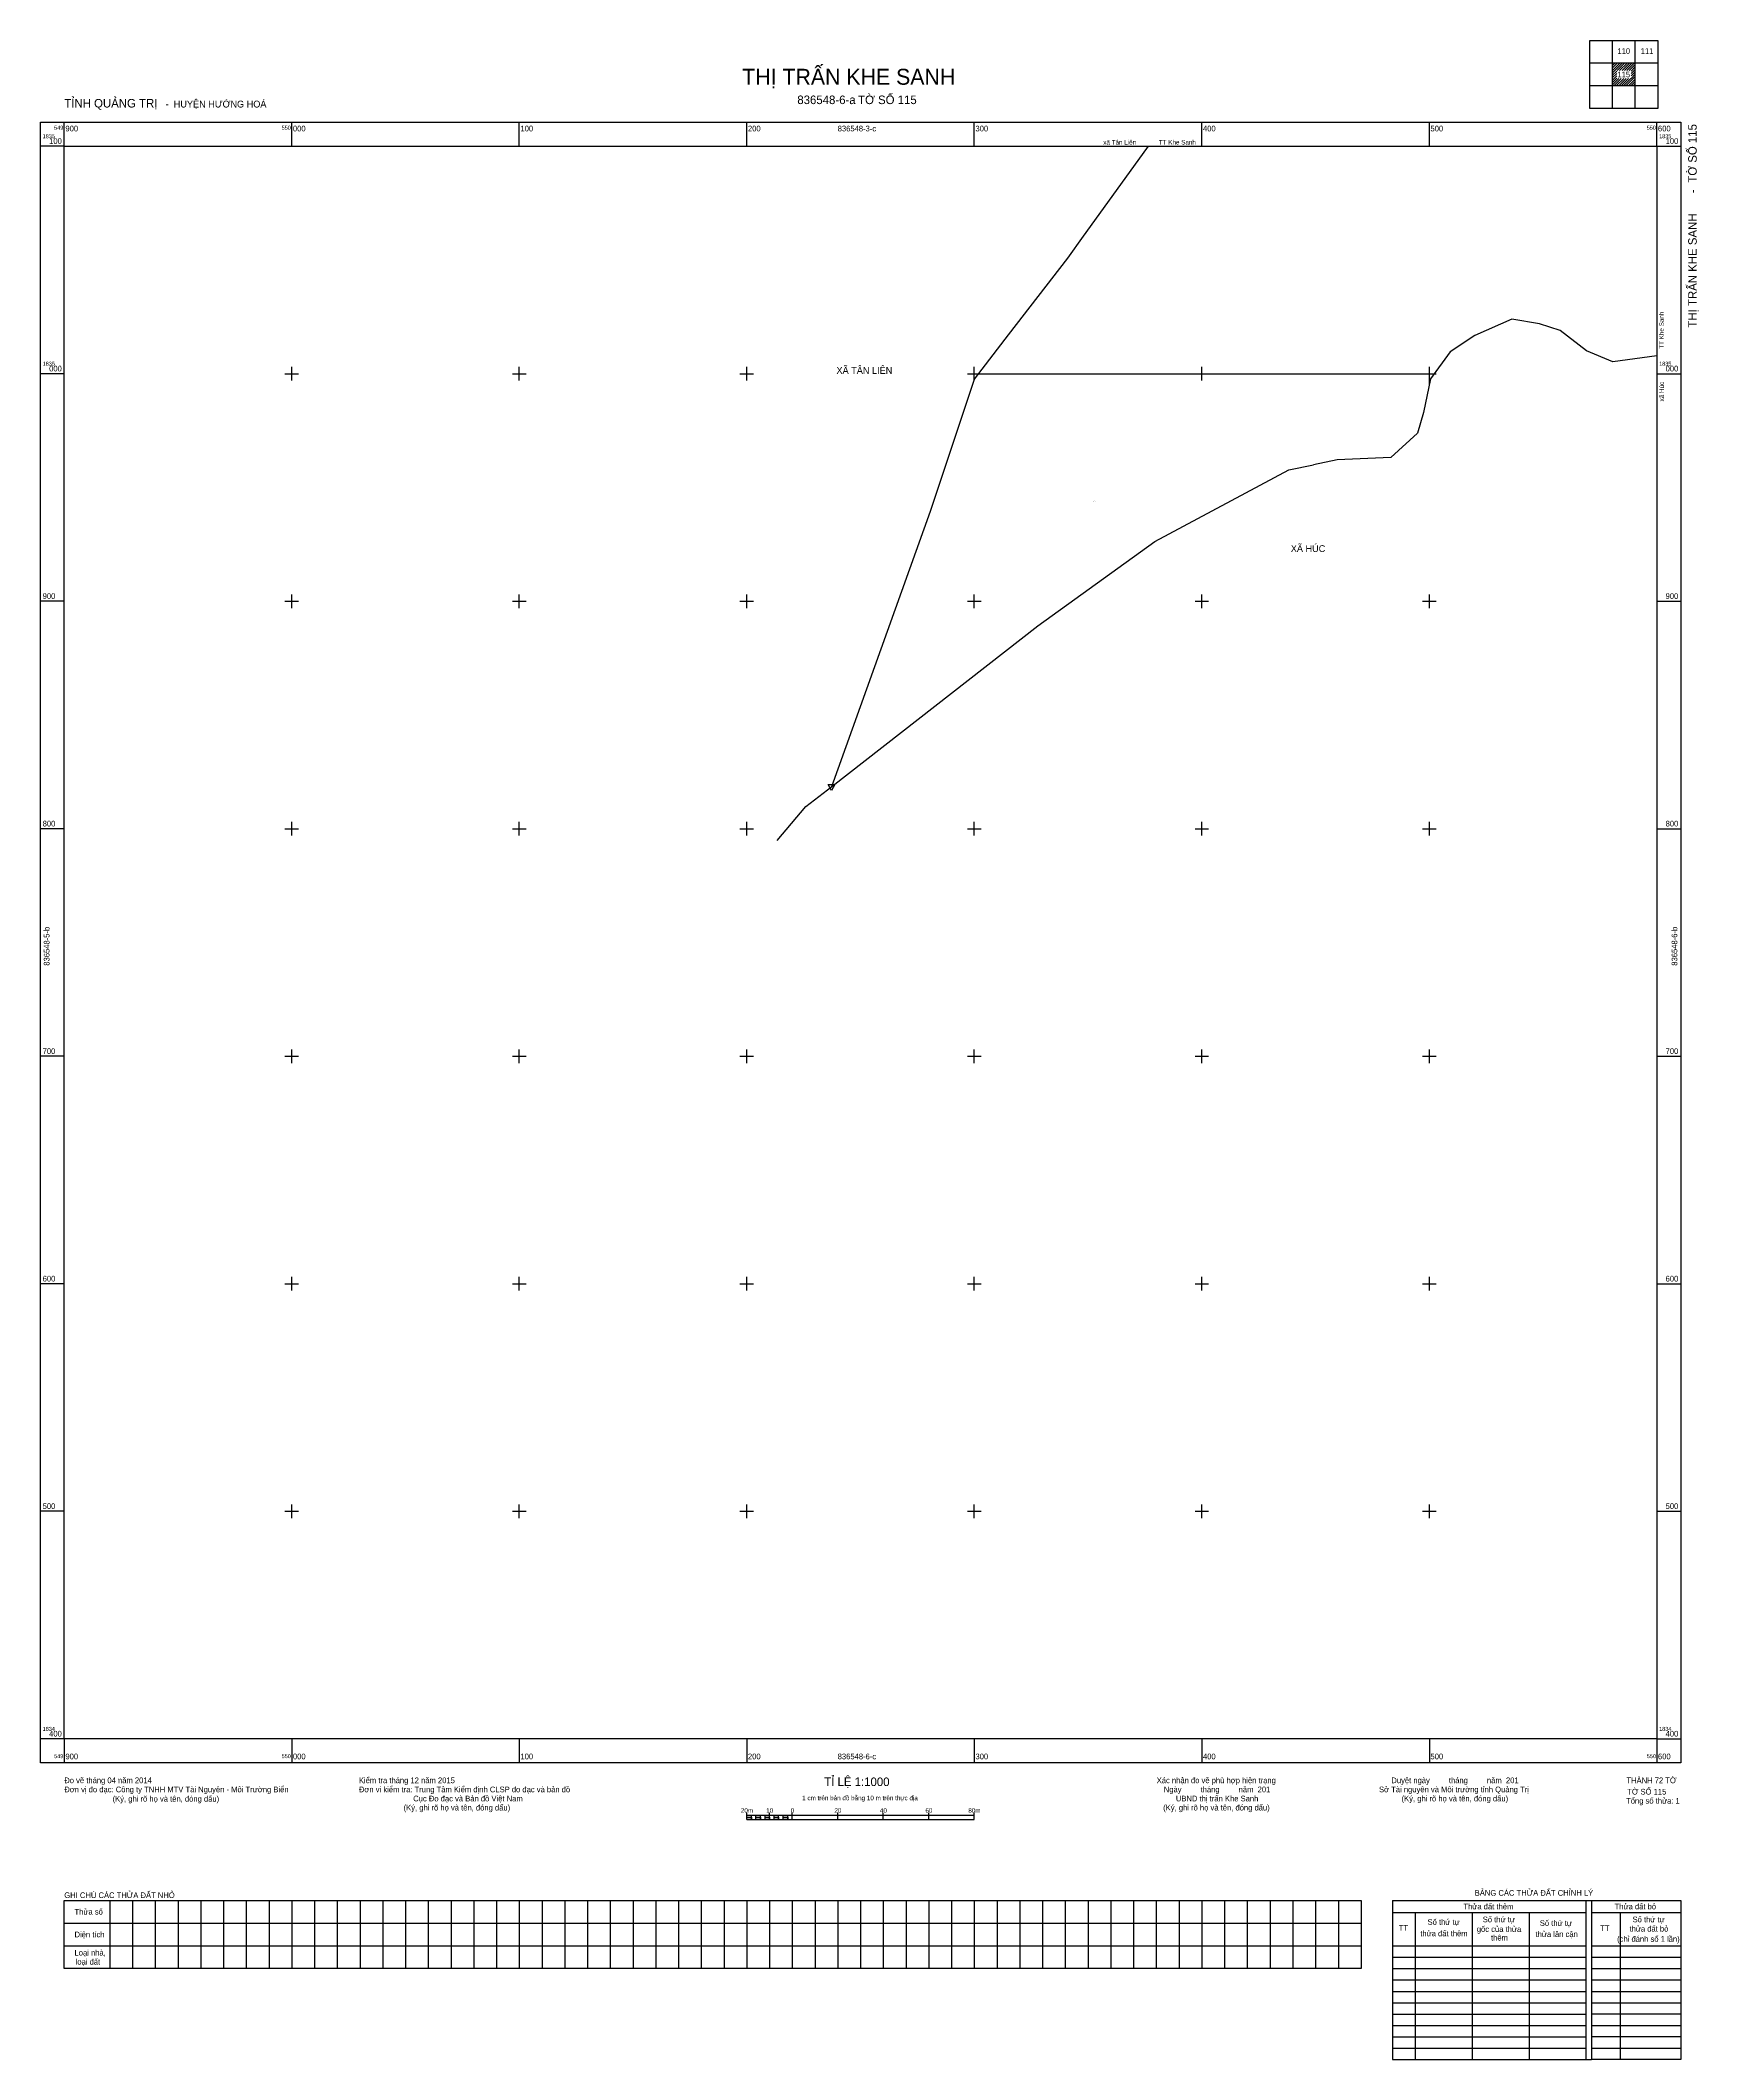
# Model space of a CAD drawing. Extents: x 549890 to 550618, y 1834259 to 1835146.
import ezdxf

# ---------------------------------------------------------------- set-up
doc = ezdxf.new("R2010")
doc.units = 0
for name, color, linetype in [('Level 15', 7, 'Continuous'), ('Level 24', 7, 'Continuous'), ('Level 28', 7, 'Continuous'), ('Level 46', 7, 'Continuous'), ('Level 48', 7, 'Continuous'), ('Level 63', 7, 'Continuous')]:
    doc.layers.add(name, color=color, linetype=linetype)

msp = doc.modelspace()

# ---------------------------------------------------------------- linework, layer by layer
at = {"layer": 'Level 24'}
for p in [(550300.84, 1835000), (550500, 1834995.35)]:
    msp.add_line(p, (550500, 1835000), dxfattribs=at)
at = {"layer": 'Level 46'}
msp.add_line((550348.04, 1835060.39), (550366.35, 1835085.84), dxfattribs=at)
for points in [[(550366.35, 1835085.84), (550376.54, 1835100)], [(550315.06, 1835017.03), (550341.1, 1835050.75), (550348.04, 1835060.39)], [(550600, 1835007.81), (550580.64, 1835005.21), (550569.06, 1835010.06), (550557.56, 1835019.02), (550548.43, 1835021.9), (550536.2, 1835023.92), (550520.03, 1835016.85), (550509.11, 1835009.6), (550500.49, 1834997.69), (550497.4, 1834982.95), (550494.74, 1834973.92), (550483.07, 1834963.24), (550459.54, 1834962.08), (550449.14, 1834959.99)], [(550237.3, 1834818.52), (550280.68, 1834939.51), (550300.02, 1834997.55), (550315.06, 1835017.03)], [(550237.3, 1834818.52), (550327.92, 1834889.23), (550379.4, 1834926.25), (550438.22, 1834957.8), (550449.14, 1834959.99)], [(550213.4, 1834794.9), (550225.99, 1834809.83), (550237.3, 1834818.52)]]:
    msp.add_lwpolyline(points, dxfattribs=at)
msp.add_lwpolyline([(550235.7, 1834819.42), (550238.7, 1834819.42), (550237.2, 1834816.82)], close=True, dxfattribs=at)
at = {"layer": 'Level 63'}
for p, q in [((550580.5, 1835136.49), (550580.51, 1835136.5)), ((550580.5, 1835135.43), (550581.57, 1835136.5)), ((550580.5, 1835134.37), (550582.63, 1835136.5)), ((550580.5, 1835133.31), (550583.69, 1835136.5)), ((550580.5, 1835132.25), (550584.75, 1835136.5)), ((550580.5, 1835131.18), (550582.34, 1835133.02)), ((550580.5, 1835130.12), (550582.34, 1835131.96)), ((550580.5, 1835129.06), (550582.34, 1835130.9)), ((550580.5, 1835128), (550582.34, 1835129.84)), ((550580.5, 1835126.94), (550583.31, 1835129.75)), ((550581.12, 1835126.5), (550584.37, 1835129.75)), ((550582.18, 1835126.5), (550585.43, 1835129.75)), ((550582.57, 1835133.25), (550585.82, 1835136.5)), ((550583.24, 1835126.5), (550586.49, 1835129.75)), ((550583.63, 1835133.25), (550586.88, 1835136.5)), ((550584.3, 1835126.5), (550587.55, 1835129.75)), ((550584.69, 1835133.25), (550587.94, 1835136.5)), ((550585.36, 1835126.5), (550588.61, 1835129.75)), ((550585.75, 1835133.25), (550589, 1835136.5)), ((550586.42, 1835126.5), (550590.5, 1835130.58)), ((550586.81, 1835133.25), (550590.06, 1835136.5)), ((550587.48, 1835126.5), (550590.5, 1835129.52)), ((550587.87, 1835133.25), (550590.5, 1835135.88)), ((550588.54, 1835126.5), (550590.5, 1835128.46)), ((550588.66, 1835132.98), (550590.5, 1835134.82)), ((550588.66, 1835131.92), (550590.5, 1835133.76)), ((550588.66, 1835130.86), (550590.5, 1835132.7)), ((550588.66, 1835129.8), (550590.5, 1835131.64)), ((550589.6, 1835126.5), (550590.5, 1835127.4)), ((550483.84, 1834329), (550610.5, 1834329)), ((550483.84, 1834329), (550483.84, 1834259)), ((550483.84, 1834323.63), (550568.84, 1834323.63)), ((550493.84, 1834323.63), (550493.84, 1834259)), ((550518.84, 1834323.63), (550518.84, 1834259)), ((550543.84, 1834323.63), (550543.84, 1834259)), ((550568.84, 1834329), (550568.84, 1834259)), ((550571.34, 1834329), (550571.34, 1834259)), ((550571.34, 1834323.63), (550610.5, 1834323.63)), ((550583.84, 1834323.63), (550583.84, 1834259)), ((550610.5, 1834329), (550610.5, 1834259)), ((550483.84, 1834309), (550568.84, 1834309)), ((550483.84, 1834304), (550568.84, 1834304)), ((550571.34, 1834309), (550610.5, 1834309)), ((550571.34, 1834304), (550610.5, 1834304)), ((550483.84, 1834299), (550568.84, 1834299)), ((550483.84, 1834294), (550568.84, 1834294)), ((550571.34, 1834299), (550610.5, 1834299)), ((550571.34, 1834294), (550610.5, 1834294)), ((550483.84, 1834289), (550568.84, 1834289)), ((550571.34, 1834289), (550610.5, 1834289)), ((550483.84, 1834284), (550568.84, 1834284)), ((550483.84, 1834279), (550568.84, 1834279)), ((550571.34, 1834284), (550610.5, 1834284)), ((550610.5, 1834279), (550571.34, 1834279)), ((550483.84, 1834274), (550568.84, 1834274)), ((550483.84, 1834269), (550568.84, 1834269)), ((550571.34, 1834274), (550610.5, 1834274)), ((550610.5, 1834269), (550571.34, 1834269)), ((550483.84, 1834264), (550568.84, 1834264)), ((550483.84, 1834259), (550568.84, 1834259)), ((550568.84, 1834259), (550571.34, 1834259)), ((550571.34, 1834264), (550610.5, 1834264)), ((550610.5, 1834259), (550571.34, 1834259))]:
    msp.add_line(p, q, dxfattribs=at)
for points in [[(550600.5, 1835116.5), (550570.5, 1835116.5), (550570.5, 1835146.5), (550600.5, 1835146.5)], [(549889.5, 1835110.5), (550610.5, 1835110.5), (550610.5, 1834389.5), (549889.5, 1834389.5)], [(549900, 1835100), (550600, 1835100), (550600, 1834400), (549900, 1834400)], [(550200, 1834364.5), (550200, 1834365.5), (550202, 1834365.5), (550202, 1834364.5)], [(550204, 1834364.5), (550204, 1834365.5), (550206, 1834365.5), (550206, 1834364.5)], [(550208, 1834364.5), (550208, 1834365.5), (550210, 1834365.5), (550210, 1834364.5)], [(550212, 1834364.5), (550212, 1834365.5), (550214, 1834365.5), (550214, 1834364.5)], [(550216, 1834364.5), (550216, 1834365.5), (550218, 1834365.5), (550218, 1834364.5)]]:
    msp.add_lwpolyline(points, close=True, dxfattribs=at)
for points in [[(550580.5, 1835116.5), (550580.5, 1835146.5)], [(550590.5, 1835116.5), (550590.5, 1835146.5)], [(550600.5, 1835136.5), (550570.5, 1835136.5)], [(550600.5, 1835126.5), (550570.5, 1835126.5)], [(549900, 1835100), (549900, 1835110.5)], [(550000, 1835100), (550000, 1835110.5)], [(550100, 1835100), (550100, 1835110.5)], [(550200, 1835100), (550200, 1835110.5)], [(550300, 1835100), (550300, 1835110.5)], [(550400, 1835100), (550400, 1835110.5)], [(550500, 1835100), (550500, 1835110.5)], [(550600, 1835100), (550600, 1835110.5)], [(549900, 1835100), (549889.5, 1835100)], [(550600, 1835100), (550610.5, 1835100)], [(549900, 1835000), (549889.5, 1835000)], [(549997, 1835000), (550003, 1835000)], [(550000, 1834997), (550000, 1835003)], [(550097, 1835000), (550103, 1835000)], [(550100, 1834997), (550100, 1835003)], [(550197, 1835000), (550203, 1835000)], [(550200, 1834997), (550200, 1835003)], [(550297, 1835000), (550303, 1835000)], [(550300, 1834997), (550300, 1835003)], [(550397, 1835000), (550403, 1835000)], [(550400, 1834997), (550400, 1835003)], [(550497, 1835000), (550503, 1835000)], [(550500, 1834997), (550500, 1835003)], [(550600, 1835000), (550610.5, 1835000)], [(549900, 1834900), (549889.5, 1834900)], [(549997, 1834900), (550003, 1834900)], [(550000, 1834897), (550000, 1834903)], [(550097, 1834900), (550103, 1834900)], [(550100, 1834897), (550100, 1834903)], [(550197, 1834900), (550203, 1834900)], [(550200, 1834897), (550200, 1834903)], [(550297, 1834900), (550303, 1834900)], [(550300, 1834897), (550300, 1834903)], [(550397, 1834900), (550403, 1834900)], [(550400, 1834897), (550400, 1834903)], [(550497, 1834900), (550503, 1834900)], [(550500, 1834897), (550500, 1834903)], [(550600, 1834900), (550610.5, 1834900)], [(549900, 1834800), (549889.5, 1834800)], [(549997, 1834800), (550003, 1834800)], [(550000, 1834797), (550000, 1834803)], [(550097, 1834800), (550103, 1834800)], [(550100, 1834797), (550100, 1834803)], [(550197, 1834800), (550203, 1834800)], [(550200, 1834797), (550200, 1834803)], [(550297, 1834800), (550303, 1834800)], [(550300, 1834797), (550300, 1834803)], [(550397, 1834800), (550403, 1834800)], [(550400, 1834797), (550400, 1834803)], [(550497, 1834800), (550503, 1834800)], [(550500, 1834797), (550500, 1834803)], [(550600, 1834800), (550610.5, 1834800)], [(550000, 1834697), (550000, 1834703)], [(550100, 1834697), (550100, 1834703)], [(550200, 1834697), (550200, 1834703)], [(550300, 1834697), (550300, 1834703)], [(550400, 1834697), (550400, 1834703)], [(550500, 1834697), (550500, 1834703)], [(549900, 1834700), (549889.5, 1834700)], [(549997, 1834700), (550003, 1834700)], [(550097, 1834700), (550103, 1834700)], [(550197, 1834700), (550203, 1834700)], [(550297, 1834700), (550303, 1834700)], [(550397, 1834700), (550403, 1834700)], [(550497, 1834700), (550503, 1834700)], [(550600, 1834700), (550610.5, 1834700)], [(549900, 1834600), (549889.5, 1834600)], [(549997, 1834600), (550003, 1834600)], [(550000, 1834597), (550000, 1834603)], [(550097, 1834600), (550103, 1834600)], [(550100, 1834597), (550100, 1834603)], [(550197, 1834600), (550203, 1834600)], [(550200, 1834597), (550200, 1834603)], [(550297, 1834600), (550303, 1834600)], [(550300, 1834597), (550300, 1834603)], [(550397, 1834600), (550403, 1834600)], [(550400, 1834597), (550400, 1834603)], [(550497, 1834600), (550503, 1834600)], [(550500, 1834597), (550500, 1834603)], [(550600, 1834600), (550610.5, 1834600)], [(549900, 1834500), (549889.5, 1834500)], [(549997, 1834500), (550003, 1834500)], [(550000, 1834497), (550000, 1834503)], [(550097, 1834500), (550103, 1834500)], [(550100, 1834497), (550100, 1834503)], [(550197, 1834500), (550203, 1834500)], [(550200, 1834497), (550200, 1834503)], [(550297, 1834500), (550303, 1834500)], [(550300, 1834497), (550300, 1834503)], [(550397, 1834500), (550403, 1834500)], [(550400, 1834497), (550400, 1834503)], [(550497, 1834500), (550503, 1834500)], [(550500, 1834497), (550500, 1834503)], [(550600, 1834500), (550610.5, 1834500)], [(549900, 1834400), (549889.5, 1834400)], [(549900, 1834400), (549900, 1834389.5)], [(550000, 1834400), (550000, 1834389.5)], [(550100, 1834400), (550100, 1834389.5)], [(550200, 1834400), (550200, 1834389.5)], [(550300, 1834400), (550300, 1834389.5)], [(550400, 1834400), (550400, 1834389.5)], [(550500, 1834400), (550500, 1834389.5)], [(550600, 1834400), (550600, 1834389.5)], [(550600, 1834400), (550610.5, 1834400)], [(550200, 1834364.5), (550200, 1834367.5)], [(550200, 1834366.5), (550300, 1834366.5)], [(550202, 1834364.5), (550202, 1834366.5)], [(550204, 1834364.5), (550204, 1834366.5)], [(550206, 1834364.5), (550206, 1834366.5)], [(550208, 1834364.5), (550208, 1834366.5)], [(550210, 1834364.5), (550210, 1834367.5)], [(550210, 1834364.5), (550210, 1834366.5)], [(550212, 1834364.5), (550212, 1834366.5)], [(550214, 1834364.5), (550214, 1834366.5)], [(550216, 1834364.5), (550216, 1834366.5)], [(550218, 1834364.5), (550218, 1834366.5)], [(550220, 1834364.5), (550220, 1834367.5)], [(550240, 1834364.5), (550240, 1834367.5)], [(550260, 1834364.5), (550260, 1834367.5)], [(550280, 1834364.5), (550280, 1834367.5)], [(550300, 1834364.5), (550300, 1834367.5)], [(550200, 1834364.5), (550300, 1834364.5)], [(550470, 1834299), (549900, 1834299), (549900, 1834329), (550470, 1834329)], [(549920, 1834329), (549920, 1834299)], [(549930, 1834329), (549930, 1834299)], [(549940, 1834329), (549940, 1834299)], [(549950, 1834329), (549950, 1834299)], [(549960, 1834329), (549960, 1834299)], [(549970, 1834329), (549970, 1834299)], [(549980, 1834329), (549980, 1834299)], [(549990, 1834329), (549990, 1834299)], [(550000, 1834329), (550000, 1834299)], [(550010, 1834329), (550010, 1834299)], [(550020, 1834329), (550020, 1834299)], [(550030, 1834329), (550030, 1834299)], [(550040, 1834329), (550040, 1834299)], [(550050, 1834329), (550050, 1834299)], [(550060, 1834329), (550060, 1834299)], [(550070, 1834329), (550070, 1834299)], [(550080, 1834329), (550080, 1834299)], [(550090, 1834329), (550090, 1834299)], [(550100, 1834329), (550100, 1834299)], [(550110, 1834329), (550110, 1834299)], [(550120, 1834329), (550120, 1834299)], [(550130, 1834329), (550130, 1834299)], [(550140, 1834329), (550140, 1834299)], [(550150, 1834329), (550150, 1834299)], [(550160, 1834329), (550160, 1834299)], [(550170, 1834329), (550170, 1834299)], [(550180, 1834329), (550180, 1834299)], [(550190, 1834329), (550190, 1834299)], [(550200, 1834329), (550200, 1834299)], [(550210, 1834329), (550210, 1834299)], [(550220, 1834329), (550220, 1834299)], [(550230, 1834329), (550230, 1834299)], [(550240, 1834329), (550240, 1834299)], [(550250, 1834329), (550250, 1834299)], [(550260, 1834329), (550260, 1834299)], [(550270, 1834329), (550270, 1834299)], [(550280, 1834329), (550280, 1834299)], [(550290, 1834329), (550290, 1834299)], [(550300, 1834329), (550300, 1834299)], [(550310, 1834329), (550310, 1834299)], [(550320, 1834329), (550320, 1834299)], [(550330, 1834329), (550330, 1834299)], [(550340, 1834329), (550340, 1834299)], [(550350, 1834329), (550350, 1834299)], [(550360, 1834329), (550360, 1834299)], [(550370, 1834329), (550370, 1834299)], [(550380, 1834329), (550380, 1834299)], [(550390, 1834329), (550390, 1834299)], [(550400, 1834329), (550400, 1834299)], [(550410, 1834329), (550410, 1834299)], [(550420, 1834329), (550420, 1834299)], [(550430, 1834329), (550430, 1834299)], [(550440, 1834329), (550440, 1834299)], [(550450, 1834329), (550450, 1834299)], [(550460, 1834329), (550460, 1834299)], [(550470, 1834329), (550470, 1834299)], [(549900, 1834319), (550470, 1834319)], [(549900, 1834309), (550470, 1834309)]]:
    msp.add_lwpolyline(points, dxfattribs=at)

# ---------------------------------------------------------------- texts
at = {"layer": 'Level 15'}
for s, p in [('UBND thị trấn quản lý', (550352.08, 1834943.96)), ('Khối 6', (550352.55, 1834943.84)), ('Khối 6', (550352.55, 1834943.72)), ('RSX', (550352.62, 1834944.08)), ('1', (550352.73, 1834944.2))]:
    msp.add_text(s, height=0.1, dxfattribs=at).set_placement(p)
at = {"layer": 'Level 28'}
for s, rotation, p in [('xã Tân Liên             TT Khe Sanh', 0.08348, (550356.71, 1835100.68)), ('xã Húc                   TT Khe Sanh', 90.14118, (550603.1, 1834987.83))]:
    msp.add_text(s, height=2, rotation=rotation, dxfattribs=at).set_placement(p)
at = {"layer": 'Level 48'}
for s, p in [('XÃ TÂN LIÊN', (550239.42, 1834999.94)), ('XÃ HÚC', (550439.11, 1834921.62))]:
    msp.add_text(s, height=3, dxfattribs=at).set_placement(p)
at = {"layer": 'Level 63'}
for s, height, p in [('110', 2.5, (550582.67, 1835140.57)), ('111', 2.5, (550592.91, 1835140.57)), ('THỊ TRẤN KHE SANH', 7, (550198, 1835127)), ('115', 2.5, (550582.66, 1835130.25)), ('TỈNH QUẢNG TRỊ', 3.75, (549900, 1835117)), ('  -  HUYỆN HƯỚNG HOÁ', 3, (549942.32, 1835117)), ('836548-6-a', 3.75, (550222.2, 1835118.5)), ('TỜ SỐ 115', 3.75, (550248.92, 1835118.5)), ('1835', 1.75, (549890.5, 1835103.5)), ('100', 2.5, (549893.35, 1835101)), ('549', 1.75, (549895.54, 1835107.25)), ('900', 2.5, (549900.5, 1835106.5)), ('550', 1.75, (549995.55, 1835107.25)), ('000', 2.5, (550000.5, 1835106.5)), ('100', 2.5, (550100.5, 1835106.5)), ('200', 2.5, (550200.5, 1835106.5)), ('836548-3-c', 2.5, (550239.94, 1835106.5)), ('300', 2.5, (550300.5, 1835106.5)), ('400', 2.5, (550400.5, 1835106.5)), ('500', 2.5, (550500.5, 1835106.5)), ('550', 1.75, (550595.55, 1835107.25)), ('600', 2.5, (550600.5, 1835106.5)), ('1835', 1.75, (550601, 1835103.5)), ('100', 2.5, (550603.85, 1835101)), ('1835', 1.75, (549890.5, 1835003.5)), ('1835', 1.75, (550601, 1835003.5)), ('000', 2.5, (549893.35, 1835001)), ('000', 2.5, (550603.85, 1835001)), ('900', 2.5, (549890.5, 1834901)), ('900', 2.5, (550603.85, 1834901)), ('800', 2.5, (549890.5, 1834801)), ('800', 2.5, (550603.85, 1834801)), ('700', 2.5, (549890.5, 1834701)), ('700', 2.5, (550603.85, 1834701)), ('600', 2.5, (549890.5, 1834601)), ('600', 2.5, (550603.85, 1834601)), ('500', 2.5, (549890.5, 1834501)), ('500', 2.5, (550603.85, 1834501)), ('1834', 1.75, (549890.5, 1834403.5)), ('400', 2.5, (549893.35, 1834401)), ('1834', 1.75, (550601, 1834403.5)), ('400', 2.5, (550603.85, 1834401)), ('549', 1.75, (549895.54, 1834391.5)), ('900', 2.5, (549900.5, 1834391)), ('550', 1.75, (549995.55, 1834391.5)), ('000', 2.5, (550000.5, 1834391)), ('100', 2.5, (550100.5, 1834391)), ('200', 2.5, (550200.5, 1834391)), ('836548-6-c', 2.5, (550239.94, 1834391)), ('300', 2.5, (550300.5, 1834391)), ('400', 2.5, (550400.5, 1834391)), ('500', 2.5, (550500.5, 1834391)), ('550', 1.75, (550595.55, 1834391.5)), ('600', 2.5, (550600.5, 1834391)), ('Đo vẽ tháng 04 năm 2014', 2.5, (549900, 1834380.5)), ('Kiểm tra tháng 12 năm 2015', 2.5, (550029.5, 1834380.5)), ('TỈ LỆ 1:1000', 3.75, (550234.03, 1834379.25)), ('Xác nhận đo vẽ phù hợp hiện trạng', 2.5, (550380.17, 1834380.5)), ('Duyệt ngày         tháng         năm  201', 2.5, (550483.31, 1834380.5)), ('THÀNH 72 TỜ', 2.5, (550586.63, 1834380.5)), ('Đơn vị đo đạc: Công ty TNHH MTV Tài Nguyên - Môi Trường Biển', 2.5, (549900, 1834376.5)), ('(Ký, ghi rõ họ và tên, đóng dấu)', 2.5, (549921.25, 1834372.38)), ('Đơn vi kiểm tra: Trung Tâm Kiểm định CLSP đo đạc và bản đồ', 2.5, (550029.5, 1834376.5)), ('Cục Đo đạc và Bản đồ Việt Nam', 2.5, (550053.37, 1834372.5)), ('1 cm trên bản đồ bằng 10 m trên thực địa', 2, (550224.36, 1834373)), ('Ngày         tháng         năm  201', 2.5, (550383.28, 1834376.5)), ('UBND thị trấn Khe Sanh', 2.5, (550388.6, 1834372.5)), ('Sở Tài nguyên và Môi trường tỉnh Quảng Trị', 2.5, (550477.88, 1834376.5)), ('(Ký, ghi rõ họ và tên, đóng dấu)', 2.5, (550487.8, 1834372.5)), ('Tổng số thửa: 1', 2.5, (550586.48, 1834371.5)), ('TỜ SỐ 115', 2.5, (550586.98, 1834375.5)), ('(Ký, ghi rõ họ và tên, đóng dấu)', 2.5, (550049.16, 1834368.5)), ('20m', 2, (550197.38, 1834367.5)), ('10', 2, (550208.51, 1834367.5)), ('0', 2, (550219.29, 1834367.5)), ('20', 2, (550238.51, 1834367.5)), ('40', 2, (550258.51, 1834367.5)), ('60', 2, (550278.51, 1834367.5)), ('80m', 2, (550297.38, 1834367.5)), ('(Ký, ghi rõ họ và tên, đóng dấu)', 2.5, (550383.01, 1834368.5)), ('GHI CHÚ CÁC THỬA ĐẤT NHỎ', 2.5, (549900, 1834330)), ('BẢNG CÁC THỬA ĐẤT CHỈNH LÝ', 2.5, (550519.95, 1834331.02)), ('Thửa số', 2.5, (549904.5, 1834322.75)), ('Số thứ tự', 2.5, (550499.21, 1834318.22)), ('Thửa đất thêm', 2.5, (550514.98, 1834325.06)), ('Số thứ tự', 2.5, (550523.47, 1834319.36)), ('Số thứ tự', 2.5, (550548.56, 1834317.76)), ('Thửa đất bỏ', 2.5, (550581.44, 1834325.06)), ('Số thứ tự', 2.5, (550589.32, 1834319.36)), ('Diện tích', 2.5, (549904.5, 1834312.75)), ('TT', 2.5, (550486.54, 1834315.64)), ('thửa đất thêm', 2.5, (550496.01, 1834313.2)), ('gốc của thửa', 2.5, (550520.86, 1834315.11)), ('thêm', 2.5, (550527.11, 1834311.34)), ('thửa lân cận', 2.5, (550546.66, 1834312.9)), ('TT', 2.5, (550575.14, 1834315.52)), ('(chỉ đánh số 1 lần)', 2.5, (550582.53, 1834310.77)), ('thửa đất bỏ', 2.5, (550587.96, 1834315.28)), ('Loại nhà,', 2.5, (549904.5, 1834304.75)), ('loại đất', 2.5, (549905, 1834300.75))]:
    msp.add_text(s, height=height, dxfattribs=at).set_placement(p)
for s, height, p in [('TỜ SỐ 115', 3.75, (550617.53, 1835083.97)), (' - ', 3.75, (550617.53, 1835077.97)), ('THỊ TRẤN KHE SANH', 3.75, (550617.53, 1835020.27)), ('836548-5-b', 2.5, (549893.5, 1834739.8)), ('836548-6-b', 2.5, (550609, 1834739.8))]:
    msp.add_text(s, height=height, rotation=90, dxfattribs=at).set_placement(p)

doc.saveas('drawing.dxf')
